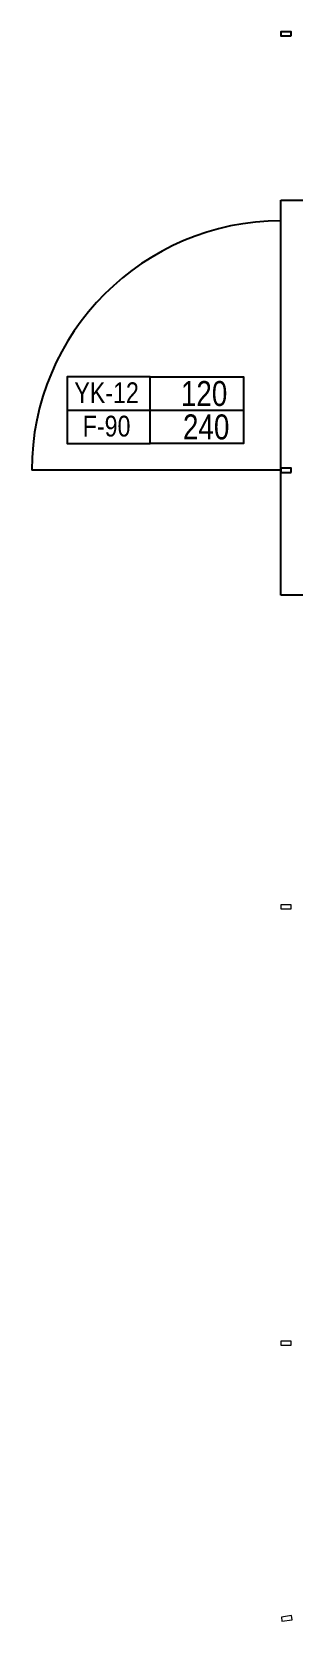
# Model space of a CAD drawing. Header units: centimetres. Extents: x -72470 to -43129, y -18750 to -16337.
# Drawn here: x -64823 to -64697, y -17263 to -16498 of the extents above; entities that cross this region are included whole.
import ezdxf
from ezdxf.enums import TextEntityAlignment as Align

# ---------------------------------------------------------------- set-up
doc = ezdxf.new("R2010")
doc.units = ezdxf.units.CM
doc.header["$MEASUREMENT"] = 0
doc.linetypes.add('DUZ', pattern=[0])
doc.layers.get('0').update_dxf_attribs({"linetype": 'DUZ', "lineweight": 0})
doc.layers.add('11-021_3001-BLOK_B_ZEMIN_KAT$0$2DALANNET', color=1, linetype='Continuous', plot=False)
for name, color, linetype in [('11-021_3001-BLOK_B_ZEMIN_KAT$0$2DKAPI', 180, 'Continuous'), ('11-021_3001-BLOK_B_ZEMIN_KAT$0$2DKAPIPOZU', 162, 'Continuous'), ('11-021_3001-BLOK_B_ZEMIN_KAT$0$2DKONST1', 6, 'Continuous')]:
    doc.layers.add(name, color=color, linetype=linetype)
doc.layers.add('TEFRIS', color=30, linetype='Continuous', lineweight=9)
doc.styles.add('11-021_3001-BLOK_B_ZEMIN_KAT$0$OLCU', font='arial.ttf', dxfattribs={"width": 0.8})

# ---------------------------------------------------------------- blocks, each defined once
blk = doc.blocks.new('11-021_3001-BLOK_B_ZEMIN_KAT$0$KT-120')
blk.add_lwpolyline([(0, 0), (0, 120)])
blk.add_arc((0, 0), 120, 0, 90)
blk = doc.blocks.new('11-021_3001-BLOK_B_ZEMIN_KAT$0$KAPINO')
blk.add_line((-19.02, 11.06), (65.98, 11.06))
for points in [[(20.98, 27.13), (-19.02, 27.13), (-19.02, -5), (20.98, -5)], [(20.98, 27.13), (65.98, 27.13), (65.98, -5), (20.98, -5)]]:
    blk.add_lwpolyline(points, close=True)
at = {"color": 2, "style": '11-021_3001-BLOK_B_ZEMIN_KAT$0$OLCU', "width": 0.8}
for tag, height, p in [('KAP.NO', 10, (-0.03, 19.47)), ('GENISLIK', 12, (46.93, 19.1)), ('YANGIN', 10, (-0.03, 3.4)), ('YUKSEKLIK', 12, (47.93, 3.03))]:
    blk.add_attdef(tag, text='', height=height, dxfattribs=at).set_placement(p, align=Align.MIDDLE_CENTER)

msp = doc.modelspace()

# ---------------------------------------------------------------- linework, layer by layer
at = {"layer": '11-021_3001-BLOK_B_ZEMIN_KAT$0$2DALANNET'}
msp.add_lwpolyline([(-64702.81, -16579.44), (-63822.81, -16579.44), (-63822.81, -16514.44), (-63672.81, -16514.44), (-63672.81, -16579.45), (-59732.81, -16579.44), (-59732.81, -16609.44), (-58590.31, -16609.44), (-58590.31, -18059.5), (-58810.11, -18059.5), (-58810.11, -16769.44), (-64702.81, -16769.44)], close=True, dxfattribs=at)
at = {"layer": '11-021_3001-BLOK_B_ZEMIN_KAT$0$2DKONST1'}
for points in [[(-64697.81, -16500.44), (-64697.81, -16498.44), (-64702.81, -16498.44), (-64702.81, -16500.44)], [(-64697.81, -16500.44), (-64697.81, -16498.44), (-64702.81, -16498.44), (-64702.81, -16500.44)], [(-64697.81, -16500.44), (-64697.81, -16498.44), (-64702.81, -16498.44), (-64702.81, -16500.44)], [(-64697.81, -16500.44), (-64697.81, -16498.44), (-64702.81, -16498.44), (-64702.81, -16500.44)], [(-64697.81, -16500.44), (-64697.81, -16498.44), (-64702.81, -16498.44), (-64702.81, -16500.44)], [(-64697.81, -16500.44), (-64697.81, -16498.44), (-64702.81, -16498.44), (-64702.81, -16500.44)], [(-64697.81, -16500.44), (-64697.81, -16498.44), (-64702.81, -16498.44), (-64702.81, -16500.44)], [(-64697.81, -16500.44), (-64697.81, -16498.44), (-64702.81, -16498.44), (-64702.81, -16500.44)], [(-64697.81, -16500.44), (-64697.81, -16498.44), (-64702.81, -16498.44), (-64702.81, -16500.44)], [(-64697.81, -16500.44), (-64697.81, -16498.44), (-64702.81, -16498.44), (-64702.81, -16500.44)], [(-64697.81, -16500.44), (-64697.81, -16498.44), (-64702.81, -16498.44), (-64702.81, -16500.44)], [(-64697.81, -16500.44), (-64697.81, -16498.44), (-64702.81, -16498.44), (-64702.81, -16500.44)], [(-64697.81, -16500.44), (-64697.81, -16498.44), (-64702.81, -16498.44), (-64702.81, -16500.44)], [(-64697.81, -16500.44), (-64697.81, -16498.44), (-64702.81, -16498.44), (-64702.81, -16500.44)], [(-64697.81, -16500.44), (-64697.81, -16498.44), (-64702.81, -16498.44), (-64702.81, -16500.44)], [(-64697.81, -16500.44), (-64697.81, -16498.44), (-64702.81, -16498.44), (-64702.81, -16500.44)], [(-64697.81, -16500.44), (-64697.81, -16498.44), (-64702.81, -16498.44), (-64702.81, -16500.44)], [(-64697.81, -16500.44), (-64697.81, -16498.44), (-64702.81, -16498.44), (-64702.81, -16500.44)], [(-64697.81, -16500.44), (-64697.81, -16498.44), (-64702.81, -16498.44), (-64702.81, -16500.44)], [(-64697.81, -16500.44), (-64697.81, -16498.44), (-64702.81, -16498.44), (-64702.81, -16500.44)], [(-64697.81, -16500.44), (-64697.81, -16498.44), (-64702.81, -16498.44), (-64702.81, -16500.44)], [(-64697.81, -16500.44), (-64697.81, -16498.44), (-64702.81, -16498.44), (-64702.81, -16500.44)], [(-64697.81, -16500.44), (-64697.81, -16498.44), (-64702.81, -16498.44), (-64702.81, -16500.44)], [(-64697.81, -16500.44), (-64697.81, -16498.44), (-64702.81, -16498.44), (-64702.81, -16500.44)], [(-64697.81, -16500.44), (-64697.81, -16498.44), (-64702.81, -16498.44), (-64702.81, -16500.44)], [(-64697.81, -16710.44), (-64697.81, -16708.44), (-64702.81, -16708.44), (-64702.81, -16710.44)], [(-64697.81, -16710.44), (-64697.81, -16708.44), (-64702.81, -16708.44), (-64702.81, -16710.44)], [(-64697.81, -16710.44), (-64697.81, -16708.44), (-64702.81, -16708.44), (-64702.81, -16710.44)], [(-64697.81, -16710.44), (-64697.81, -16708.44), (-64702.81, -16708.44), (-64702.81, -16710.44)], [(-64697.81, -16710.44), (-64697.81, -16708.44), (-64702.81, -16708.44), (-64702.81, -16710.44)], [(-64697.81, -16710.44), (-64697.81, -16708.44), (-64702.81, -16708.44), (-64702.81, -16710.44)], [(-64697.81, -16710.44), (-64697.81, -16708.44), (-64702.81, -16708.44), (-64702.81, -16710.44)], [(-64697.81, -16710.44), (-64697.81, -16708.44), (-64702.81, -16708.44), (-64702.81, -16710.44)], [(-64697.81, -16710.44), (-64697.81, -16708.44), (-64702.81, -16708.44), (-64702.81, -16710.44)], [(-64697.81, -16710.44), (-64697.81, -16708.44), (-64702.81, -16708.44), (-64702.81, -16710.44)], [(-64697.81, -16710.44), (-64697.81, -16708.44), (-64702.81, -16708.44), (-64702.81, -16710.44)], [(-64697.81, -16710.44), (-64697.81, -16708.44), (-64702.81, -16708.44), (-64702.81, -16710.44)], [(-64697.81, -16710.44), (-64697.81, -16708.44), (-64702.81, -16708.44), (-64702.81, -16710.44)], [(-64697.81, -16710.44), (-64697.81, -16708.44), (-64702.81, -16708.44), (-64702.81, -16710.44)], [(-64697.81, -16710.44), (-64697.81, -16708.44), (-64702.81, -16708.44), (-64702.81, -16710.44)], [(-64697.81, -16710.44), (-64697.81, -16708.44), (-64702.81, -16708.44), (-64702.81, -16710.44)], [(-64697.81, -16710.44), (-64697.81, -16708.44), (-64702.81, -16708.44), (-64702.81, -16710.44)], [(-64697.81, -16710.44), (-64697.81, -16708.44), (-64702.81, -16708.44), (-64702.81, -16710.44)], [(-64697.81, -16710.44), (-64697.81, -16708.44), (-64702.81, -16708.44), (-64702.81, -16710.44)], [(-64697.81, -16710.44), (-64697.81, -16708.44), (-64702.81, -16708.44), (-64702.81, -16710.44)], [(-64697.81, -16710.44), (-64697.81, -16708.44), (-64702.81, -16708.44), (-64702.81, -16710.44)], [(-64697.81, -16710.44), (-64697.81, -16708.44), (-64702.81, -16708.44), (-64702.81, -16710.44)], [(-64697.81, -16710.44), (-64697.81, -16708.44), (-64702.81, -16708.44), (-64702.81, -16710.44)], [(-64697.81, -16710.44), (-64697.81, -16708.44), (-64702.81, -16708.44), (-64702.81, -16710.44)], [(-64697.81, -16710.44), (-64697.81, -16708.44), (-64702.81, -16708.44), (-64702.81, -16710.44)]]:
    msp.add_lwpolyline(points, close=True, dxfattribs=at)
at = {"layer": 'TEFRIS', "color": 0, "linetype": 'Continuous'}
for points in [[(-64697.81, -16920.44), (-64697.81, -16918.44), (-64702.81, -16918.44), (-64702.81, -16920.44)], [(-64697.81, -16920.44), (-64697.81, -16918.44), (-64702.81, -16918.44), (-64702.81, -16920.44)], [(-64697.81, -16920.44), (-64697.81, -16918.44), (-64702.81, -16918.44), (-64702.81, -16920.44)], [(-64697.81, -16920.44), (-64697.81, -16918.44), (-64702.81, -16918.44), (-64702.81, -16920.44)], [(-64697.81, -16920.44), (-64697.81, -16918.44), (-64702.81, -16918.44), (-64702.81, -16920.44)], [(-64697.81, -16920.44), (-64697.81, -16918.44), (-64702.81, -16918.44), (-64702.81, -16920.44)], [(-64697.81, -16920.44), (-64697.81, -16918.44), (-64702.81, -16918.44), (-64702.81, -16920.44)], [(-64697.81, -16920.44), (-64697.81, -16918.44), (-64702.81, -16918.44), (-64702.81, -16920.44)], [(-64697.81, -16920.44), (-64697.81, -16918.44), (-64702.81, -16918.44), (-64702.81, -16920.44)], [(-64697.81, -16920.44), (-64697.81, -16918.44), (-64702.81, -16918.44), (-64702.81, -16920.44)], [(-64697.81, -16920.44), (-64697.81, -16918.44), (-64702.81, -16918.44), (-64702.81, -16920.44)], [(-64697.81, -16920.44), (-64697.81, -16918.44), (-64702.81, -16918.44), (-64702.81, -16920.44)], [(-64697.81, -16920.44), (-64697.81, -16918.44), (-64702.81, -16918.44), (-64702.81, -16920.44)], [(-64697.81, -16920.44), (-64697.81, -16918.44), (-64702.81, -16918.44), (-64702.81, -16920.44)], [(-64697.81, -16920.44), (-64697.81, -16918.44), (-64702.81, -16918.44), (-64702.81, -16920.44)], [(-64697.81, -16920.44), (-64697.81, -16918.44), (-64702.81, -16918.44), (-64702.81, -16920.44)], [(-64697.81, -16920.44), (-64697.81, -16918.44), (-64702.81, -16918.44), (-64702.81, -16920.44)], [(-64697.81, -16920.44), (-64697.81, -16918.44), (-64702.81, -16918.44), (-64702.81, -16920.44)], [(-64697.81, -16920.44), (-64697.81, -16918.44), (-64702.81, -16918.44), (-64702.81, -16920.44)], [(-64697.81, -16920.44), (-64697.81, -16918.44), (-64702.81, -16918.44), (-64702.81, -16920.44)], [(-64697.81, -16920.44), (-64697.81, -16918.44), (-64702.81, -16918.44), (-64702.81, -16920.44)], [(-64697.81, -16920.44), (-64697.81, -16918.44), (-64702.81, -16918.44), (-64702.81, -16920.44)], [(-64697.81, -16920.44), (-64697.81, -16918.44), (-64702.81, -16918.44), (-64702.81, -16920.44)], [(-64697.81, -16920.44), (-64697.81, -16918.44), (-64702.81, -16918.44), (-64702.81, -16920.44)], [(-64697.81, -16920.44), (-64697.81, -16918.44), (-64702.81, -16918.44), (-64702.81, -16920.44)], [(-64697.81, -17130.44), (-64697.81, -17128.44), (-64702.81, -17128.44), (-64702.81, -17130.44)], [(-64697.81, -17130.44), (-64697.81, -17128.44), (-64702.81, -17128.44), (-64702.81, -17130.44)], [(-64697.81, -17130.44), (-64697.81, -17128.44), (-64702.81, -17128.44), (-64702.81, -17130.44)], [(-64697.81, -17130.44), (-64697.81, -17128.44), (-64702.81, -17128.44), (-64702.81, -17130.44)], [(-64697.81, -17130.44), (-64697.81, -17128.44), (-64702.81, -17128.44), (-64702.81, -17130.44)], [(-64697.81, -17130.44), (-64697.81, -17128.44), (-64702.81, -17128.44), (-64702.81, -17130.44)], [(-64697.81, -17130.44), (-64697.81, -17128.44), (-64702.81, -17128.44), (-64702.81, -17130.44)], [(-64697.81, -17130.44), (-64697.81, -17128.44), (-64702.81, -17128.44), (-64702.81, -17130.44)], [(-64697.81, -17130.44), (-64697.81, -17128.44), (-64702.81, -17128.44), (-64702.81, -17130.44)], [(-64697.81, -17130.44), (-64697.81, -17128.44), (-64702.81, -17128.44), (-64702.81, -17130.44)], [(-64697.81, -17130.44), (-64697.81, -17128.44), (-64702.81, -17128.44), (-64702.81, -17130.44)], [(-64697.81, -17130.44), (-64697.81, -17128.44), (-64702.81, -17128.44), (-64702.81, -17130.44)], [(-64697.81, -17130.44), (-64697.81, -17128.44), (-64702.81, -17128.44), (-64702.81, -17130.44)], [(-64697.81, -17130.44), (-64697.81, -17128.44), (-64702.81, -17128.44), (-64702.81, -17130.44)], [(-64697.81, -17130.44), (-64697.81, -17128.44), (-64702.81, -17128.44), (-64702.81, -17130.44)], [(-64697.81, -17130.44), (-64697.81, -17128.44), (-64702.81, -17128.44), (-64702.81, -17130.44)], [(-64697.81, -17130.44), (-64697.81, -17128.44), (-64702.81, -17128.44), (-64702.81, -17130.44)], [(-64697.81, -17130.44), (-64697.81, -17128.44), (-64702.81, -17128.44), (-64702.81, -17130.44)], [(-64697.81, -17130.44), (-64697.81, -17128.44), (-64702.81, -17128.44), (-64702.81, -17130.44)], [(-64697.81, -17130.44), (-64697.81, -17128.44), (-64702.81, -17128.44), (-64702.81, -17130.44)], [(-64697.81, -17130.44), (-64697.81, -17128.44), (-64702.81, -17128.44), (-64702.81, -17130.44)], [(-64697.81, -17130.44), (-64697.81, -17128.44), (-64702.81, -17128.44), (-64702.81, -17130.44)], [(-64697.81, -17130.44), (-64697.81, -17128.44), (-64702.81, -17128.44), (-64702.81, -17130.44)], [(-64697.81, -17130.44), (-64697.81, -17128.44), (-64702.81, -17128.44), (-64702.81, -17130.44)], [(-64697.81, -17130.44), (-64697.81, -17128.44), (-64702.81, -17128.44), (-64702.81, -17130.44)], [(-64697.33, -17262.49), (-64697.62, -17260.51), (-64702.57, -17261.23), (-64702.28, -17263.21)], [(-64697.33, -17262.49), (-64697.62, -17260.51), (-64702.57, -17261.23), (-64702.28, -17263.21)], [(-64697.33, -17262.49), (-64697.62, -17260.51), (-64702.57, -17261.23), (-64702.28, -17263.21)], [(-64697.33, -17262.49), (-64697.62, -17260.51), (-64702.57, -17261.23), (-64702.28, -17263.21)], [(-64697.33, -17262.49), (-64697.62, -17260.51), (-64702.57, -17261.23), (-64702.28, -17263.21)], [(-64697.33, -17262.49), (-64697.62, -17260.51), (-64702.57, -17261.23), (-64702.28, -17263.21)], [(-64697.33, -17262.49), (-64697.62, -17260.51), (-64702.57, -17261.23), (-64702.28, -17263.21)], [(-64697.33, -17262.49), (-64697.62, -17260.51), (-64702.57, -17261.23), (-64702.28, -17263.21)], [(-64697.33, -17262.49), (-64697.62, -17260.51), (-64702.57, -17261.23), (-64702.28, -17263.21)], [(-64697.33, -17262.49), (-64697.62, -17260.51), (-64702.57, -17261.23), (-64702.28, -17263.21)], [(-64697.33, -17262.49), (-64697.62, -17260.51), (-64702.57, -17261.23), (-64702.28, -17263.21)], [(-64697.33, -17262.49), (-64697.62, -17260.51), (-64702.57, -17261.23), (-64702.28, -17263.21)], [(-64697.33, -17262.49), (-64697.62, -17260.51), (-64702.57, -17261.23), (-64702.28, -17263.21)], [(-64697.33, -17262.49), (-64697.62, -17260.51), (-64702.57, -17261.23), (-64702.28, -17263.21)], [(-64697.33, -17262.49), (-64697.62, -17260.51), (-64702.57, -17261.23), (-64702.28, -17263.21)], [(-64697.33, -17262.49), (-64697.62, -17260.51), (-64702.57, -17261.23), (-64702.28, -17263.21)], [(-64697.33, -17262.49), (-64697.62, -17260.51), (-64702.57, -17261.23), (-64702.28, -17263.21)], [(-64697.33, -17262.49), (-64697.62, -17260.51), (-64702.57, -17261.23), (-64702.28, -17263.21)], [(-64697.33, -17262.49), (-64697.62, -17260.51), (-64702.57, -17261.23), (-64702.28, -17263.21)], [(-64697.33, -17262.49), (-64697.62, -17260.51), (-64702.57, -17261.23), (-64702.28, -17263.21)], [(-64697.33, -17262.49), (-64697.62, -17260.51), (-64702.57, -17261.23), (-64702.28, -17263.21)], [(-64697.33, -17262.49), (-64697.62, -17260.51), (-64702.57, -17261.23), (-64702.28, -17263.21)], [(-64697.33, -17262.49), (-64697.62, -17260.51), (-64702.57, -17261.23), (-64702.28, -17263.21)], [(-64697.33, -17262.49), (-64697.62, -17260.51), (-64702.57, -17261.23), (-64702.28, -17263.21)], [(-64697.33, -17262.49), (-64697.62, -17260.51), (-64702.57, -17261.23), (-64702.28, -17263.21)]]:
    msp.add_lwpolyline(points, close=True, dxfattribs=at)

# ---------------------------------------------------------------- block references
at = {"layer": '11-021_3001-BLOK_B_ZEMIN_KAT$0$2DKAPI', "rotation": 90}
msp.add_blockref('11-021_3001-BLOK_B_ZEMIN_KAT$0$KT-120', (-64702.81, -16709.44), dxfattribs=at)
at = {"layer": '11-021_3001-BLOK_B_ZEMIN_KAT$0$2DKAPIPOZU'}
msp.add_blockref('11-021_3001-BLOK_B_ZEMIN_KAT$0$KAPINO', (-64786.72, -16691.58), dxfattribs=at).add_auto_attribs({'KAP.NO': 'YK-12', 'GENISLIK': '120', 'YUKSEKLIK': '240', 'YANGIN': 'F-90'})

doc.saveas('drawing.dxf')
